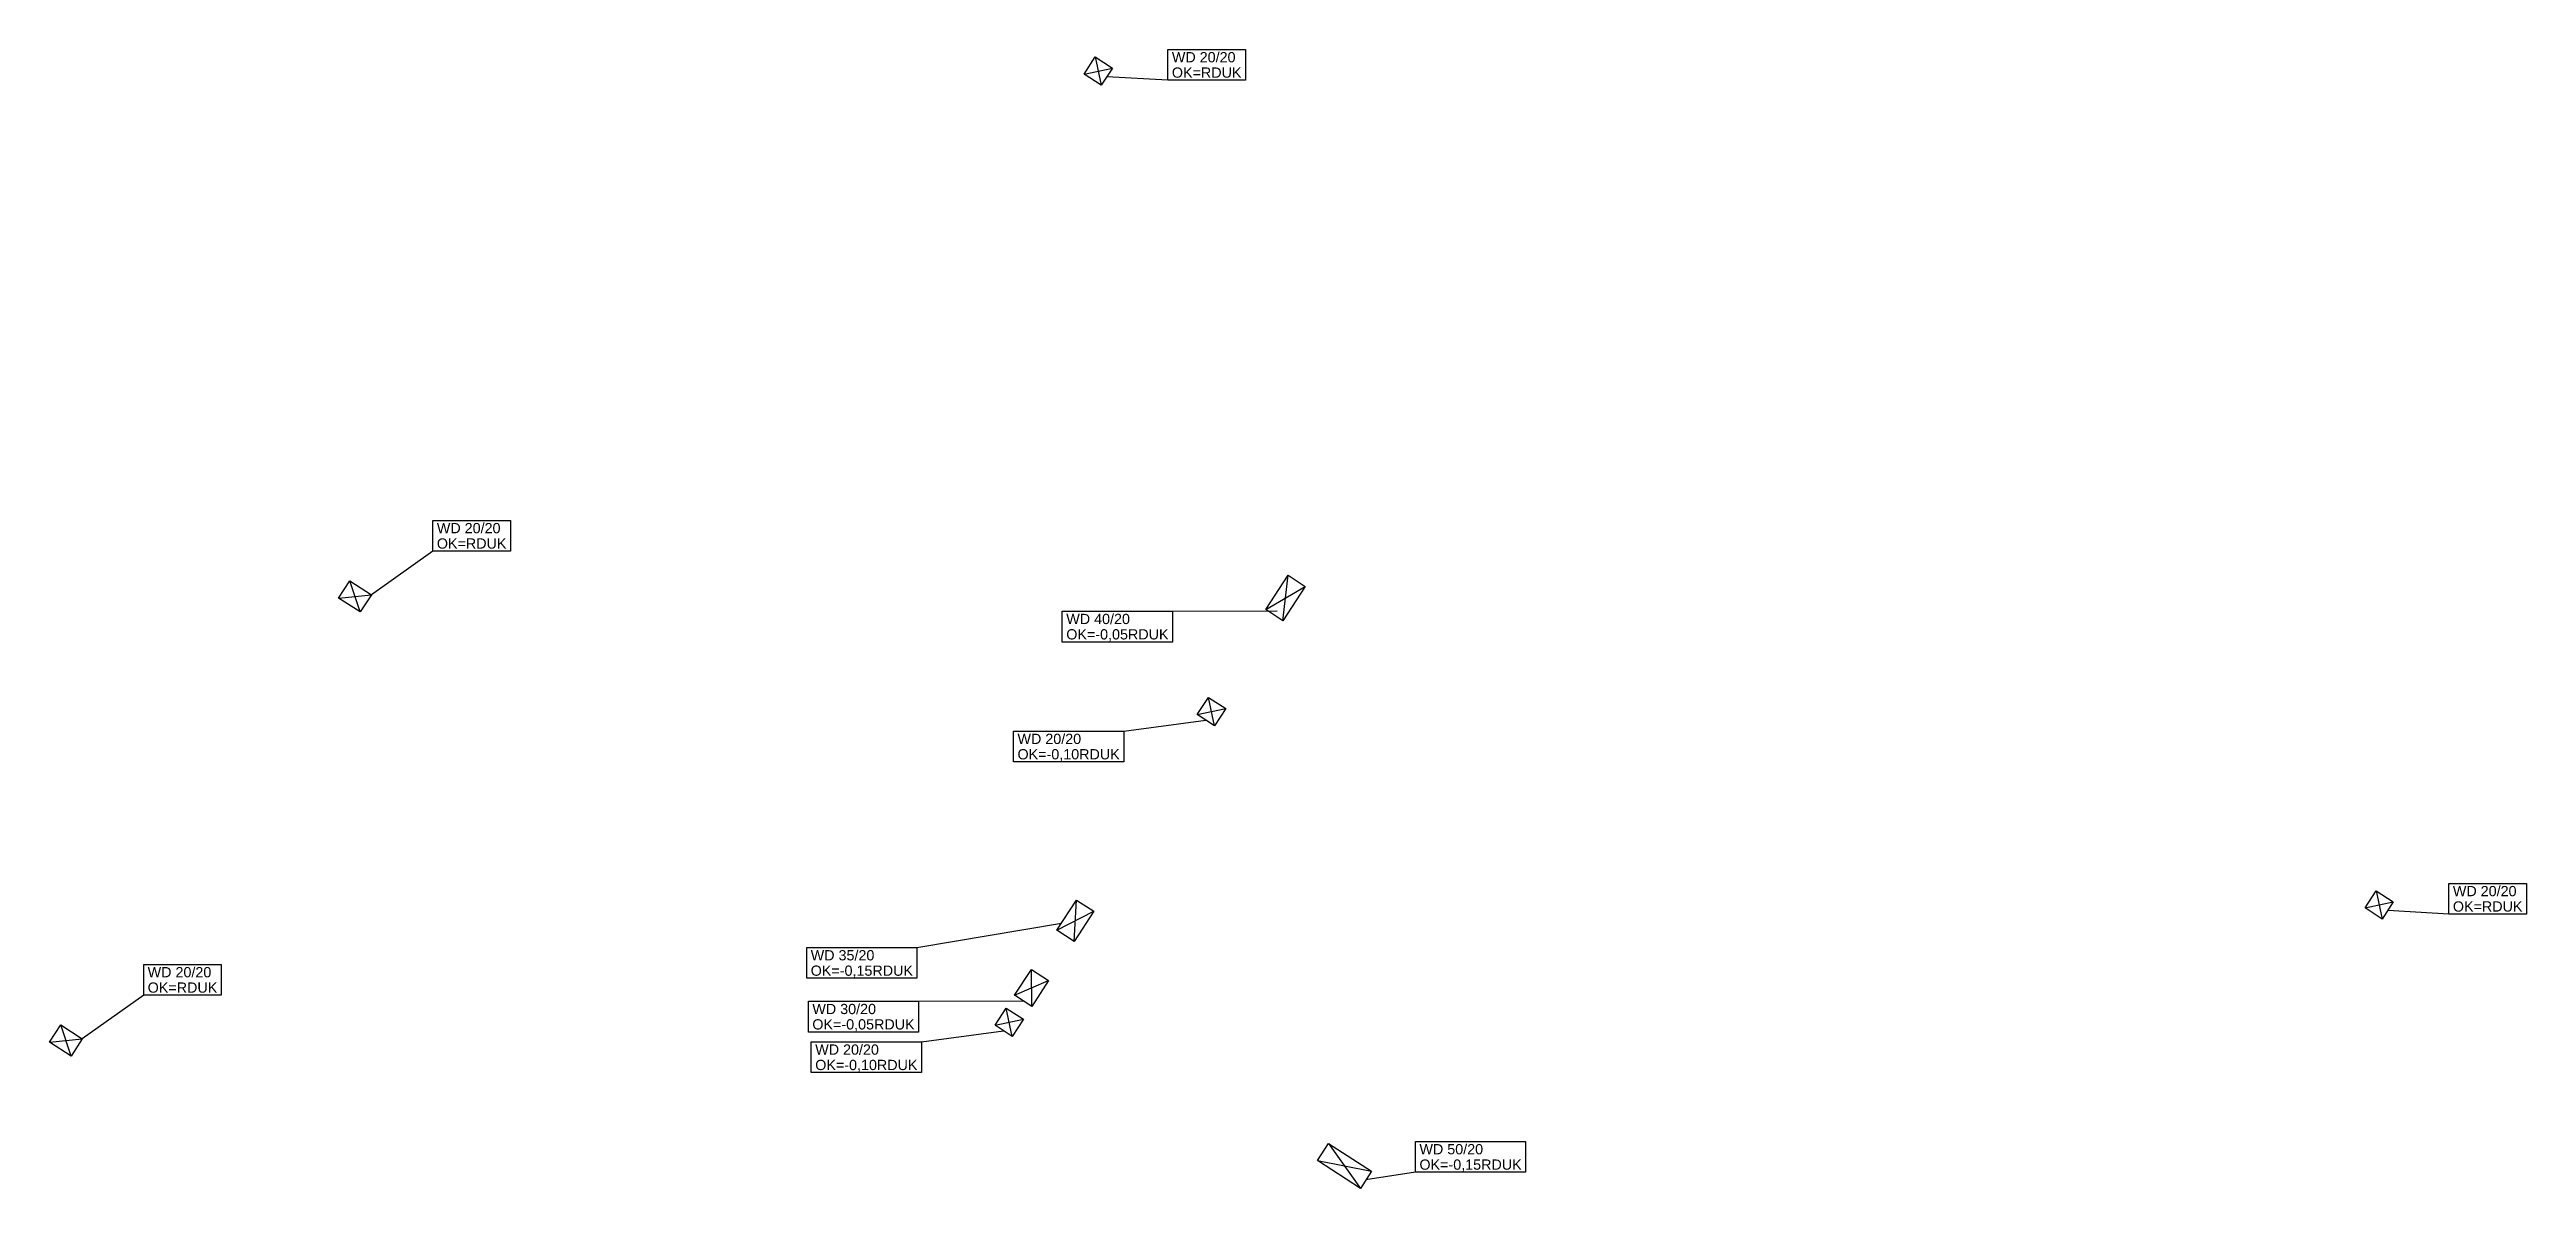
# Model space of a CAD drawing. Extents: x 18.3 to 92.3, y 20.8 to 61.6.
# Drawn here: x 57.13 to 81.3, y 50.5 to 61.61 of the extents above; entities that cross this region are included whole.
import ezdxf

# ---------------------------------------------------------------- set-up
doc = ezdxf.new("R2010")
doc.units = 0
doc.layers.add('Objekt', color=7, linetype='Continuous', lineweight=18)
doc.layers.add('Text', color=1, linetype='Continuous', lineweight=18, true_color=0xff0000)
doc.styles.get("Standard").update_dxf_attribs({"font": 'arial.ttf'})

msp = doc.modelspace()

# ---------------------------------------------------------------- texts
at = {"layer": 'Text', "color": 0, "linetype": 'ByBlock', "lineweight": -2, "ltscale": 0.18, "char_height": 0.1, "attachment_point": 1}
for s, insert in [('{\\fArial; WD 20/20 }', (68.044, 61.585)), ('{\\fArial; OK=RDUK }', (68.044, 61.435)), ('{\\fArial; WD 20/20 }', (60.874, 56.991)), ('{\\fArial; OK=RDUK }', (60.874, 56.841)), ('{\\fArial; WD 40/20 }', (67.014, 56.105)), ('{\\fArial; OK=-0,05RDUK }', (67.014, 55.955)), ('{\\fArial; WD 20/20 }', (66.538, 54.935)), ('{\\fArial; OK=-0,10RDUK }', (66.538, 54.785)), ('{\\fArial; WD 20/20 }', (80.54, 53.45)), ('{\\fArial; OK=RDUK }', (80.54, 53.3)), ('{\\fArial; WD 35/20 }', (64.521, 52.824)), ('{\\fArial; OK=-0,15RDUK }', (64.521, 52.674)), ('{\\fArial; WD 20/20 }', (58.053, 52.659)), ('{\\fArial; OK=RDUK }', (58.053, 52.509)), ('{\\fArial; WD 30/20 }', (64.537, 52.3)), ('{\\fArial; OK=-0,05RDUK }', (64.537, 52.15)), ('{\\fArial; WD 20/20 }', (64.565, 51.904)), ('{\\fArial; OK=-0,10RDUK }', (64.565, 51.754)), ('{\\fArial; WD 50/20 }', (70.459, 50.932)), ('{\\fArial; OK=-0,15RDUK }', (70.459, 50.782))]:
    msp.add_mtext(s, dxfattribs=dict(at, insert=insert))

# ---------------------------------------------------------------- linework, layer by layer
at = {"layer": 'Objekt', "color": 0, "linetype": 'ByBlock', "lineweight": -2, "ltscale": 0.18}
for p, q in [((67.226, 61.37), (67.335, 61.538)), ((67.226, 61.37), (67.503, 61.429)), ((67.335, 61.538), (67.503, 61.429)), ((67.335, 61.538), (67.393, 61.261)), ((67.503, 61.429), (67.393, 61.261)), ((67.393, 61.261), (67.226, 61.37)), ((59.955, 56.259), (60.064, 56.427)), ((60.064, 56.427), (60.274, 56.29)), ((60.165, 56.123), (60.064, 56.427)), ((68.999, 56.147), (69.217, 56.482)), ((68.999, 56.147), (69.384, 56.373)), ((69.166, 56.038), (69.217, 56.482)), ((69.384, 56.373), (69.166, 56.038)), ((69.217, 56.482), (69.384, 56.373)), ((59.955, 56.259), (60.274, 56.29)), ((60.165, 56.123), (59.955, 56.259)), ((60.274, 56.29), (60.165, 56.123)), ((69.166, 56.038), (68.999, 56.147)), ((68.331, 55.122), (68.44, 55.289)), ((68.331, 55.122), (68.608, 55.18)), ((68.499, 55.013), (68.331, 55.122)), ((68.44, 55.289), (68.608, 55.18)), ((68.499, 55.013), (68.44, 55.289)), ((68.608, 55.18), (68.499, 55.013)), ((79.722, 53.236), (79.831, 53.403)), ((79.831, 53.403), (79.998, 53.294)), ((79.831, 53.403), (79.889, 53.127)), ((66.962, 53.018), (67.153, 53.312)), ((66.962, 53.018), (67.32, 53.203)), ((67.129, 52.909), (67.153, 53.312)), ((67.32, 53.203), (67.129, 52.909)), ((67.153, 53.312), (67.32, 53.203)), ((79.722, 53.236), (79.998, 53.294)), ((79.889, 53.127), (79.722, 53.236)), ((79.998, 53.294), (79.889, 53.127)), ((67.129, 52.909), (66.962, 53.018)), ((66.549, 52.384), (66.713, 52.636)), ((66.549, 52.384), (66.88, 52.527)), ((66.713, 52.636), (66.88, 52.527)), ((66.717, 52.275), (66.713, 52.636)), ((66.88, 52.527), (66.717, 52.275)), ((66.358, 52.091), (66.467, 52.259)), ((66.467, 52.259), (66.635, 52.15)), ((66.526, 51.982), (66.467, 52.259)), ((66.717, 52.275), (66.549, 52.384)), ((57.135, 51.926), (57.244, 52.094)), ((57.135, 51.926), (57.453, 51.958)), ((57.244, 52.094), (57.453, 51.958)), ((57.344, 51.79), (57.244, 52.094)), ((57.453, 51.958), (57.344, 51.79)), ((66.358, 52.091), (66.635, 52.15)), ((66.526, 51.982), (66.358, 52.091)), ((66.635, 52.15), (66.526, 51.982)), ((57.344, 51.79), (57.135, 51.926)), ((69.503, 50.772), (69.612, 50.939)), ((69.922, 50.499), (69.503, 50.772)), ((69.503, 50.772), (70.031, 50.667)), ((69.612, 50.939), (70.031, 50.667)), ((69.612, 50.939), (69.922, 50.499)), ((70.031, 50.667), (69.922, 50.499))]:
    msp.add_line(p, q, dxfattribs=at)
at = {"layer": 'Text', "color": 0, "linetype": 'ByBlock', "lineweight": -2, "ltscale": 0.18}
for p, q in [((68.044, 61.31), (68.044, 61.61)), ((68.044, 61.61), (68.801, 61.61)), ((68.801, 61.61), (68.801, 61.31)), ((68.044, 61.31), (67.448, 61.345)), ((68.801, 61.31), (68.044, 61.31)), ((60.874, 56.716), (60.874, 57.016)), ((60.874, 57.016), (61.631, 57.016)), ((61.631, 57.016), (61.631, 56.716)), ((60.874, 56.716), (60.274, 56.29)), ((61.631, 56.716), (60.874, 56.716)), ((67.014, 55.83), (67.014, 56.13)), ((67.014, 56.13), (68.089, 56.13)), ((68.089, 56.13), (69.11, 56.135)), ((68.089, 56.13), (68.089, 55.83)), ((68.089, 55.83), (67.014, 55.83)), ((66.538, 54.66), (66.538, 54.96)), ((66.538, 54.96), (67.613, 54.96)), ((67.613, 54.96), (68.415, 55.067)), ((67.613, 54.96), (67.613, 54.66)), ((67.613, 54.66), (66.538, 54.66)), ((80.54, 53.175), (80.54, 53.475)), ((80.54, 53.475), (81.297, 53.475)), ((81.297, 53.475), (81.297, 53.175)), ((80.54, 53.175), (79.944, 53.21)), ((81.297, 53.175), (80.54, 53.175)), ((65.596, 52.849), (67.007, 53.088)), ((58.053, 52.384), (58.053, 52.684)), ((58.053, 52.684), (58.81, 52.684)), ((58.81, 52.684), (58.81, 52.384)), ((64.521, 52.549), (64.521, 52.849)), ((64.521, 52.849), (65.596, 52.849)), ((65.596, 52.849), (65.596, 52.549)), ((65.596, 52.549), (64.521, 52.549)), ((58.053, 52.384), (57.453, 51.958)), ((58.81, 52.384), (58.053, 52.384)), ((64.537, 52.025), (64.537, 52.325)), ((64.537, 52.325), (65.612, 52.325)), ((65.612, 52.325), (66.633, 52.33)), ((65.612, 52.325), (65.612, 52.025)), ((65.612, 52.025), (64.537, 52.025)), ((65.64, 51.929), (66.442, 52.036)), ((64.565, 51.629), (64.565, 51.929)), ((64.565, 51.929), (65.64, 51.929)), ((65.64, 51.929), (65.64, 51.629)), ((65.64, 51.629), (64.565, 51.629)), ((70.459, 50.657), (70.459, 50.957)), ((70.459, 50.957), (71.534, 50.957)), ((71.534, 50.957), (71.534, 50.657)), ((70.459, 50.657), (69.976, 50.583)), ((71.534, 50.657), (70.459, 50.657))]:
    msp.add_line(p, q, dxfattribs=at)

msp.set_redraw_order([(e.dxf.handle, doc.entitydb.next_handle()) for e in msp.query("TEXT MTEXT ATTDEF DIMENSION ARC_DIMENSION")])  # texts and dimensions are drawn at this point

doc.saveas('drawing.dxf')
